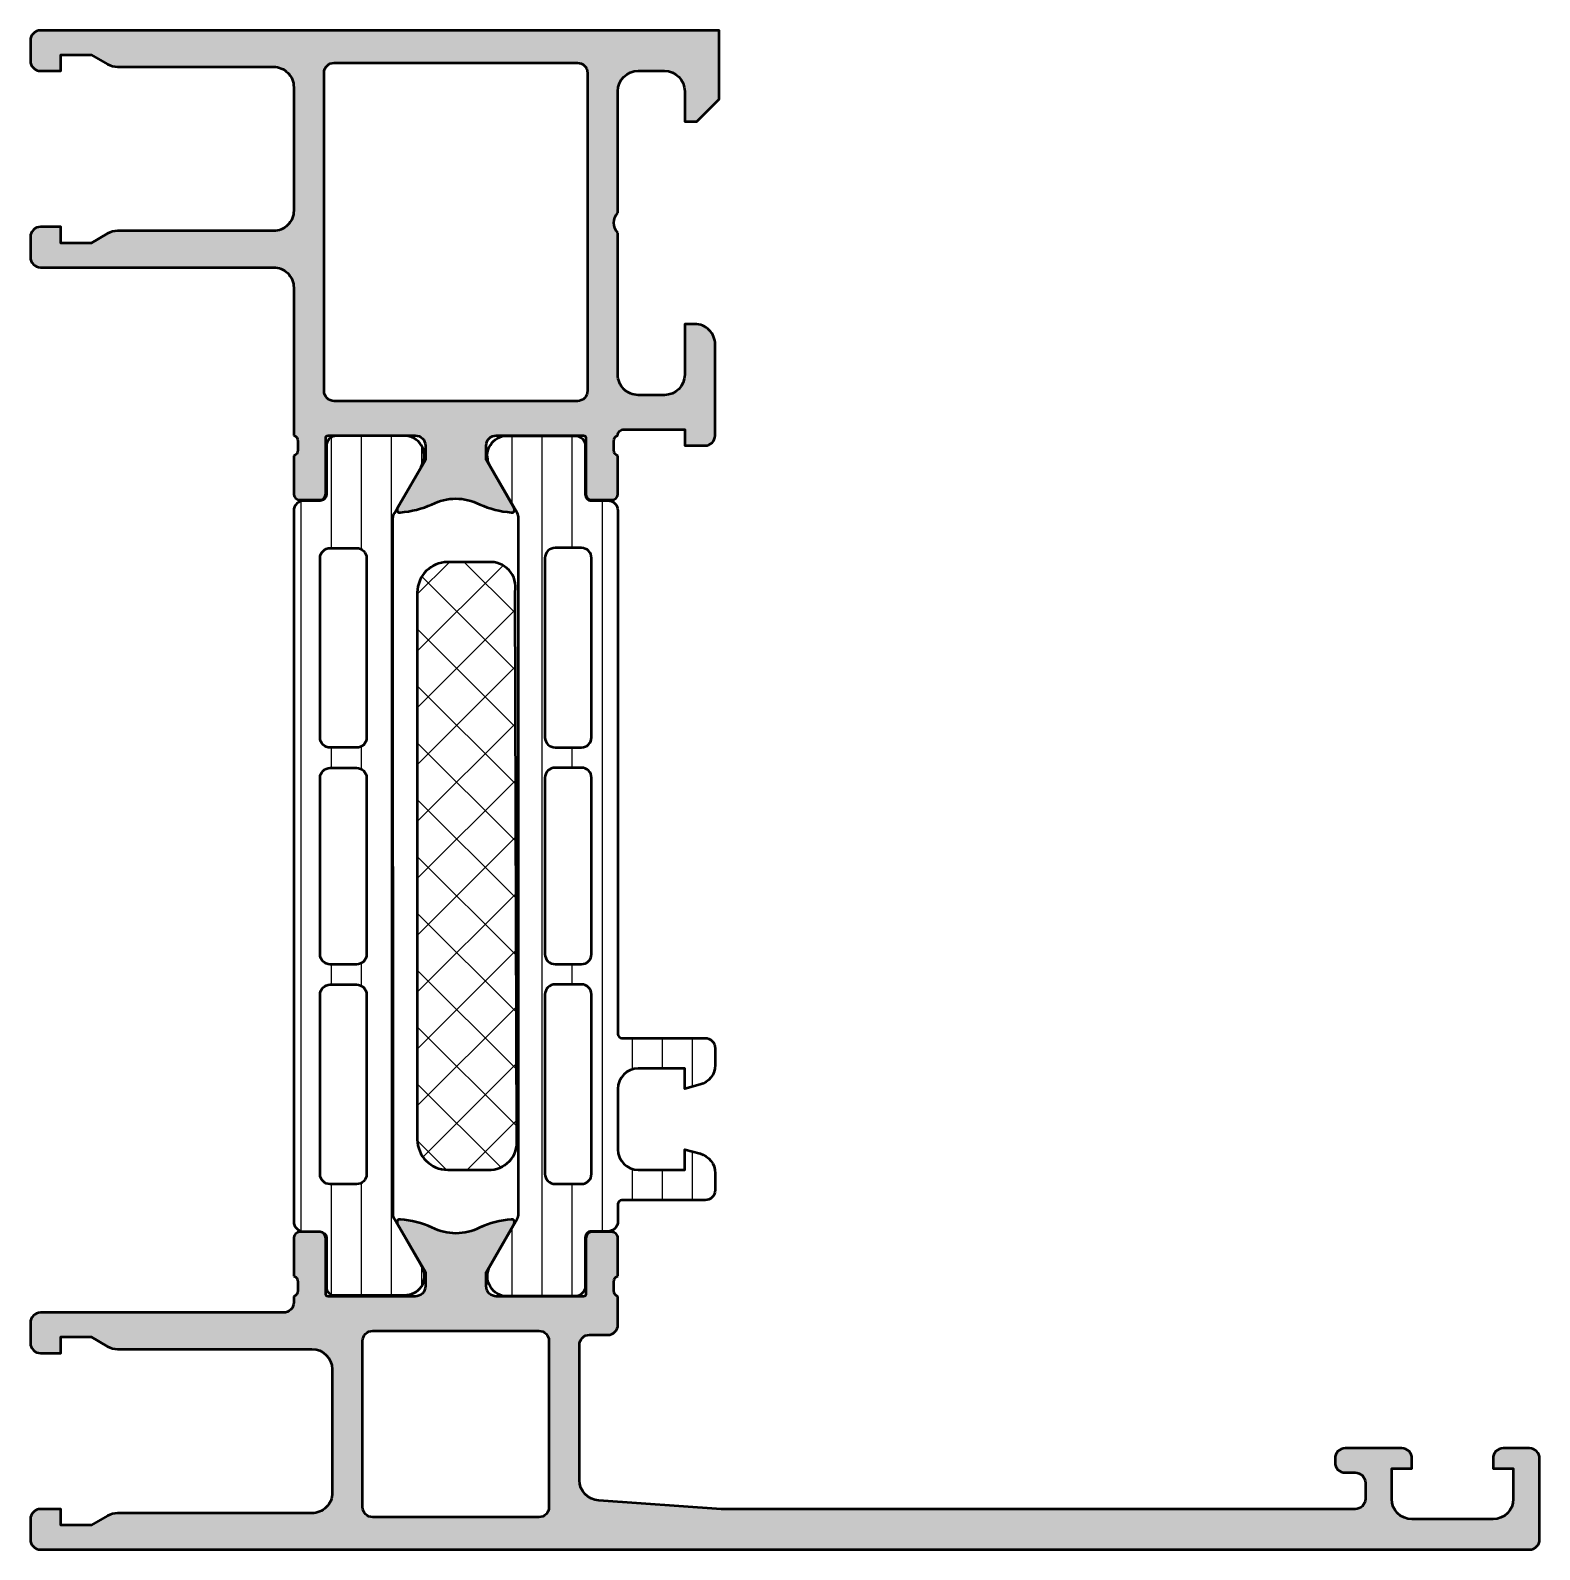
# Model space of a CAD drawing. Extents: x 0 to 74.5, y 0 to 75.
import ezdxf

# ---------------------------------------------------------------- set-up
doc = ezdxf.new("R2010")
doc.units = 0
for name, color, linetype, lineweight in [('0S-Alu contour', 7, 'Continuous', 50), ('0S-Alu hatch', 252, 'Continuous', 25), ('0S-Plastic contour', 254, 'Continuous', 50), ('0S-Plastic hatch', 253, 'Continuous', 25), ('0S-PT contour', 91, 'Continuous', 50), ('0S-PT hatch', 103, 'Continuous', 25)]:
    doc.layers.add(name, color=color, linetype=linetype, lineweight=lineweight)
pattern_1 = [(90, (0, 0), (-1.4859, 0), [])]

# ---------------------------------------------------------------- blocks, each defined once
blk = doc.blocks.new('357450__DFE058C2_AA7D_41E8_8970_B240485B75F2_')
at = {"layer": '0S-Alu hatch'}
h = blk.add_hatch(color=256, dxfattribs=at)
edge = h.paths.add_edge_path()
edge.add_line((4.307293095071712, 9.900177001855791), (13.90000387547533, 9.900177001960747))
edge.add_ellipse((13.90000387547533, 8.90018087742857), major_axis=(-0.9999961245321777, 0), ratio=1, start_angle=180, end_angle=269.9999999999999, ccw=False)
edge.add_line((14.90000000000751, 8.900180877429065), (14.90000000000303, 2.798903067302244))
edge.add_ellipse((13.89999753331347, 2.798903067302243), major_axis=(-1.000002466689561, 0), ratio=1, start_angle=89.99596705031308, end_angle=180, ccw=False)
edge.add_line((13.8999271448893, 1.798900603089941), (4.307382131075831, 1.799575805664176))
edge.add_arc((4.307280531686071, 0.7996261153896911), 0.9999496954359628, 89.99417849090717, 119.9998789736349)
edge.add_line((3.80730751319005, 1.665609010242962), (3.000020528291543, 1.199523925781363))
edge.add_line((3.000020528291543, 1.199523925781363), (1.500020528291429, 1.199523925781363))
edge.add_line((1.500020528291429, 1.199523925781363), (1.500020528291543, 1.999450683593863))
edge.add_line((1.500020528291543, 1.999450683593863), (0.5000181684574161, 1.999450683599432))
edge.add_arc((0.5000181684574159, 1.499453043427763), 0.4999976401716691, 89.99999999999999, 180)
edge.add_line((2.05282857468e-05, 1.499453043427763), (2.05282914294e-05, 0.4999999999999902))
edge.add_arc((0.5000000008430449, 0.4999794725516155), 0.4999794729730089, 179.9976476311069, 270.0023523690662)
edge.add_line((0.500020528292983, 1e-16), (74.00007592312333, -1.75967e-10))
edge.add_arc((74.00007592312333, 0.5000132699796679), 0.5000132701556348, 270, 360)
edge.add_line((74.50008919327898, 0.5000132698752929), (74.50008919367718, 4.499971103018481))
edge.add_arc((74.00006029586055, 4.499971103018481), 0.500028897816634, 0, 89.99999999266755)
edge.add_line((74.00006029592454, 5.000000000835115), (72.70008378210815, 5.000000000166405))
edge.add_arc((72.7000837821082, 4.500002359137043), 0.4999976410293617, 90.00000000000487, 180)
edge.add_line((72.20008614107881, 4.500002359137043), (72.2000861410844, 4.000000000000113))
edge.add_line((72.2000861410844, 4.000000000000113), (73.20008614108441, 4))
edge.add_line((73.20008614108441, 4), (73.20008614157538, 2.500031337597284))
edge.add_ellipse((72.20005480348719, 2.500031337597303), major_axis=(-1.000031338088192, 0), ratio=1, start_angle=90.0000000002467, end_angle=180, ccw=False)
edge.add_line((72.2000548034915, 1.499999999509111), (68.20008028304505, 1.499999999982955))
edge.add_ellipse((68.20008028304505, 2.499994141960783), major_axis=(-0.9999941419778279, 0), ratio=1, start_angle=0, end_angle=90, ccw=False)
edge.add_line((67.20008614106723, 2.499994141960783), (67.20008614108438, 3.999999999999999))
edge.add_line((67.20008614108438, 3.999999999999999), (68.2000861410844, 4.000000000000113))
edge.add_line((68.2000861410844, 4.000000000000113), (68.20008614191939, 4.499971103018538))
edge.add_arc((67.70005724410281, 4.499971103018538), 0.500028897816577, 0, 89.99999999999837)
edge.add_line((67.70005724410282, 5.000000000835115), (64.90009834796655, 5.000000000000111))
edge.add_arc((64.90009834811565, 4.500000000000111), 0.5, 90.00000001708563, 180)
edge.add_line((64.40009834811565, 4.500000000000111), (64.40009834811566, 4.300000000000112))
edge.add_arc((64.90009834811568, 4.30000000000012), 0.5000000000000142, 180, 269.9999999999951)
edge.add_line((64.90009834811563, 3.800000000000106), (65.40006324895008, 3.800000001231978))
edge.add_ellipse((65.40006324895006, 3.299964900834728), major_axis=(-0.5000351003972497, 0), ratio=1, start_angle=180, end_angle=269.9999999999984, ccw=False)
edge.add_line((65.90009834934732, 3.299964901006322), (65.90009834838997, 2.500013511701682))
edge.add_ellipse((65.40008178465638, 2.500013511701557), major_axis=(-0.5000165637335954, 0), ratio=1, start_angle=90.00000000000159, end_angle=180, ccw=False)
edge.add_line((65.4000817846564, 1.999996947967962), (34.10027084350586, 1.999996948242415))
edge.add_line((34.10027084350586, 1.999996948242415), (28.06178024077926, 2.432395942040343))
edge.add_ellipse((28.10023713273454, 3.431653006606231), major_axis=(-0.9999968068067497, 0), ratio=1, start_angle=0.004129867895585448, end_angle=87.79603187716441, ccw=False)
edge.add_line((27.10024032852553, 3.431580927044382), (27.09975967536284, 10.09996530714656))
edge.add_ellipse((27.59975680143216, 10.10000134675302), major_axis=(-0.4999971273681815, 0), ratio=1, start_angle=-89.9999999999996, end_angle=0.004129858364478878, ccw=False)
edge.add_line((27.59975680143215, 10.5999984741212), (28.5000131367857, 10.59999847412121))
edge.add_arc((28.5000131367857, 11.09999560146959), 0.4999971273483812, 270.0000000000004, 360.0008401310547)
edge.add_line((29.00001026408033, 11.10000293295213), (28.99998973585429, 12.50000000000001))
edge.add_ellipse((29.07882618239711, 12.767520591993), major_axis=(-0.2788950563272492, 0), ratio=1, start_angle=-1.164589374065315, end_angle=73.58012358054532, ccw=False)
edge.add_line((28.79998873585424, 12.77318899999121), (28.79998873585424, 13.22678299999181))
edge.add_ellipse((29.07885683149734, 13.23244365946875), major_axis=(-0.2789255417370737, 0), ratio=1, start_angle=-73.575405444642, end_angle=1.1628700728639956, ccw=False)
edge.add_line((28.99998973585417, 13.49998699999162), (28.9999897358544, 15.37999799999984))
edge.add_arc((28.69998973585433, 15.37999799999988), 0.3000000000000718, 0, 90.0000000000068)
edge.add_line((28.6999897358543, 15.67999799999995), (27.72001541681137, 15.67999799999983))
edge.add_arc((27.72001541681141, 15.37999799999994), 0.2999999999998941, 90.0000000000068, 180)
edge.add_line((27.42001541681152, 15.37999799999994), (27.42001541681151, 12.62000000000006))
edge.add_ellipse((27.30001541681146, 12.62000000000006), major_axis=(-0.1200000000000472, 0), ratio=1, start_angle=89.35390802360928, end_angle=180, ccw=False)
edge.add_line((27.29866227361798, 12.50000762939464), (22.99997685360078, 12.50000762922846))
edge.add_ellipse((22.99997685360075, 12.99999474700251), major_axis=(-0.4999871177740581, 0), ratio=1, start_angle=0, end_angle=90.00000000000279, ccw=False)
edge.add_line((22.4999897358267, 12.99999474700251), (22.49998973585417, 13.70005743580634))
edge.add_line((22.49998973585417, 13.70005743580634), (23.8882038471824, 16.10452270507811))
edge.add_arc((23.76721965183349, 16.16483672066373), 0.1351848956070433, 333.5024575310947, 466.3715668831512)
edge.add_arc((24.08858220850977, 11.65266110159406), 4.655777016969379, 94.42813966051433, 114.0469274402607)
edge.add_ellipse((21.00083680640377, 18.1944406301645), major_axis=(-2.581067542567178, 0), ratio=1, start_angle=62.816717468323304, end_angle=117.46954681989479, ccw=False)
edge.add_arc((17.91133622804213, 11.65266110159383), 4.655777016969643, 65.77490799986181, 85.57186033945447)
edge.add_arc((18.23269878471849, 16.16483672066432), 0.1351848956070069, 73.62843311575386, 206.4975424691921)
edge.add_line((18.11171458936991, 16.10452270507812), (19.49995921827616, 13.70000457763671))
edge.add_line((19.49995921827616, 13.70000457763671), (19.49995921851427, 12.99998456578431))
edge.add_ellipse((18.99998228159236, 12.99998456578438), major_axis=(-0.4999769369219074, 0), ratio=1, start_angle=90.00009934834031, end_angle=180, ccw=False)
edge.add_line((18.99998314853019, 12.50000762886323), (14.7002293565638, 12.50000017385355))
edge.add_ellipse((14.70002509005339, 12.62000000000025), major_axis=(-0.1200000000001979, 0), ratio=1, start_angle=0, end_angle=90.09753012161701, ccw=False)
edge.add_line((14.5800250900532, 12.62000000000025), (14.58002509005331, 15.37999799999993))
edge.add_arc((14.2800250900533, 15.37999799999994), 0.3000000000000078, 0, 90)
edge.add_line((14.2800250900533, 15.67999799999995), (13.29998973585429, 15.67999799999995))
edge.add_arc((13.29998973585429, 15.37999800000005), 0.2999999999998977, 90, 180)
edge.add_line((12.99998973585439, 15.37999800000005), (12.9999897358544, 13.49998699999139))
edge.add_ellipse((12.92112264021131, 13.23244365946846), major_axis=(-0.2789255417371148, 0), ratio=1, start_angle=178.8371299271176, end_angle=253.5754054446601, ccw=False)
edge.add_line((13.19999073585444, 13.22678299999142), (13.19999073585421, 12.77318899999151))
edge.add_ellipse((12.92115328931131, 12.76752059199319), major_axis=(-0.2788950563272856, 0), ratio=1, start_angle=106.4198764194852, end_angle=181.1645893740854, ccw=False)
edge.add_line((12.99998973585428, 12.50000000000021), (12.9999897358668, 12.19999667149869))
edge.add_ellipse((12.49998619791314, 12.19999667149869), major_axis=(-0.5000035379536563, 0), ratio=1, start_angle=89.99999999997601, end_angle=180, ccw=False)
edge.add_line((12.49998619791293, 11.69999313354503), (0.5000990889585051, 11.69999313355006))
edge.add_arc((0.50009908895851, 11.19999086682315), 0.5000022667269058, 90.00000000000055, 180)
edge.add_line((9.68222316042e-05, 11.19999086682315), (9.68222367419e-05, 10.19970703125089))
edge.add_arc((0.5000957213363189, 10.19978222994876), 0.4999989047544334, 180.00861715493, 269.9999999999935)
edge.add_line((0.5000957213362618, 9.69978332519433), (1.500020528291429, 9.699783325195426))
edge.add_line((1.500020528291429, 9.699783325195426), (1.500020528291429, 10.50022888183605))
edge.add_line((1.500020528291429, 10.50022888183605), (3.000020528291321, 10.50022888183605))
edge.add_line((3.000020528291321, 10.50022888183605), (3.807258672560853, 10.0341625956972))
edge.add_arc((4.307293095070927, 10.90023437880492), 1.000057376949127, 239.9996206603046, 270.000000000045)
edge = h.paths.add_edge_path()
edge.add_ellipse((16.89999712736821, 10.29999829499518), major_axis=(-0.4999971273764592, 0), ratio=1, start_angle=-89.99999999994128, end_angle=0.0003291815056059022, ccw=False)
edge.add_line((16.8999971273677, 10.79999542237164), (25.1000028726318, 10.79999542237165))
edge.add_ellipse((25.1000028726318, 10.29999829499519), major_axis=(-0.4999971273764566, 0), ratio=1, start_angle=180, end_angle=269.9999999999996, ccw=False)
edge.add_line((25.60000000000826, 10.29999829499569), (25.60000000000826, 2.100003230883956))
edge.add_ellipse((25.10000287263178, 2.100003230883956), major_axis=(-0.4999971273764708, 0), ratio=1, start_angle=90.0000000000004, end_angle=180, ccw=False)
edge.add_line((25.10000287263179, 1.600006103507486), (16.8999971273677, 1.60000610350749))
edge.add_ellipse((16.8999971273682, 2.100003230883943), major_axis=(-0.499997127376453, 0), ratio=1, start_angle=0, end_angle=89.99999999994259, ccw=False)
edge.add_line((16.39999999999175, 2.100003230883942), (16.4, 10.29999542236339))
at = {"layer": '0S-Alu contour', "color": 7}
for points in [[(18.11171458936991, 16.10452270507812), (19.49995921827616, 13.70000457763671), (19.49995921851427, 12.99998456578431)], [(22.4999897358267, 12.99999474700251), (22.49998973585417, 13.70005743580634), (23.8882038471824, 16.10452270507811)], [(12.99998973585439, 15.37999800000005), (12.9999897358544, 13.49998699999139)], [(14.2800250900533, 15.67999799999995), (13.29998973585429, 15.67999799999995)], [(14.5800250900532, 12.62000000000025), (14.58002509005331, 15.37999799999993)], [(27.42001541681152, 15.37999799999994), (27.42001541681151, 12.62000000000006)], [(28.6999897358543, 15.67999799999995), (27.72001541681137, 15.67999799999983)], [(28.99998973585417, 13.49998699999162), (28.9999897358544, 15.37999799999984)], [(13.19999073585444, 13.22678299999142), (13.19999073585421, 12.77318899999151)], [(28.79998873585424, 12.77318899999121), (28.79998873585424, 13.22678299999181)], [(12.99998973585428, 12.50000000000021), (12.9999897358668, 12.19999667149869)], [(18.99998314853019, 12.50000762886323), (14.7002293565638, 12.50000017385355)], [(27.29866227361798, 12.50000762939464), (22.99997685360078, 12.50000762922846)], [(29.00001026408033, 11.10000293295213), (28.99998973585429, 12.50000000000001)], [(12.49998619791293, 11.69999313354503), (0.5000990889585051, 11.69999313355006)], [(9.68222316042e-05, 11.19999086682315), (9.68222367419e-05, 10.19970703125089)], [(0.5000957213362618, 9.69978332519433), (1.500020528291429, 9.699783325195426), (1.500020528291429, 10.50022888183605), (3.000020528291321, 10.50022888183605), (3.807258672560853, 10.0341625956972)], [(16.8999971273677, 10.79999542237164), (25.1000028726318, 10.79999542237165)], [(27.59975680143215, 10.5999984741212), (28.5000131367857, 10.59999847412121)], [(4.307293095071712, 9.900177001855791), (13.90000387547533, 9.900177001960747)], [(16.39999999999175, 2.100003230883942), (16.4, 10.29999542236339)], [(25.60000000000826, 10.29999829499569), (25.60000000000826, 2.100003230883956)], [(27.10024032852553, 3.431580927044382), (27.09975967536284, 10.09996530714656)], [(14.90000000000751, 8.900180877429065), (14.90000000000303, 2.798903067302244)], [(67.70005724410282, 5.000000000835115), (64.90009834796655, 5.000000000000111)], [(74.00006029592454, 5.000000000835115), (72.70008378210815, 5.000000000166405)], [(64.40009834811565, 4.500000000000111), (64.40009834811566, 4.300000000000112)], [(64.90009834811563, 3.800000000000106), (65.40006324895008, 3.800000001231978)], [(67.20008614106723, 2.499994141960783), (67.20008614108438, 3.999999999999999), (68.2000861410844, 4.000000000000113), (68.20008614191939, 4.499971103018538)], [(72.20008614107881, 4.500002359137043), (72.2000861410844, 4.000000000000113), (73.20008614108441, 4), (73.20008614157538, 2.500031337597284)], [(74.50008919327898, 0.5000132698752929), (74.50008919367718, 4.499971103018481)], [(65.90009834934732, 3.299964901006322), (65.90009834838997, 2.500013511701682)], [(65.4000817846564, 1.999996947967962), (34.10027084350586, 1.999996948242415), (28.06178024077926, 2.432395942040343)], [(3.80730751319005, 1.665609010242962), (3.000020528291543, 1.199523925781363), (1.500020528291429, 1.199523925781363), (1.500020528291543, 1.999450683593863), (0.5000181684574161, 1.999450683599432)], [(13.8999271448893, 1.798900603089941), (4.307382131075831, 1.799575805664176)], [(25.10000287263179, 1.600006103507486), (16.8999971273677, 1.60000610350749)], [(2.05282857468e-05, 1.499453043427763), (2.05282914294e-05, 0.4999999999999902)], [(72.2000548034915, 1.499999999509111), (68.20008028304505, 1.499999999982955)], [(0.500020528292983, 1e-16), (74.00007592312333, -1.75967e-10)]]:
    blk.add_lwpolyline(points, dxfattribs=at)
for centre, radius, start, end in [((18.23269878471849, 16.16483672066432), 0.1351848956070069, 73.62843311575386, 206.4975424691921), ((17.91133622804213, 11.65266110159383), 4.655777016969643, 65.77490799986181, 85.57186033945447), ((24.08858220850977, 11.65266110159406), 4.655777016969379, 94.42813966051433, 114.0469274402607), ((23.76721965183349, 16.16483672066373), 0.1351848956070433, 333.5024575310947, 106.3715668831512), ((13.29998973585429, 15.37999800000005), 0.2999999999998977, 90, 180), ((14.2800250900533, 15.37999799999994), 0.3000000000000078, 0, 90), ((27.72001541681141, 15.37999799999994), 0.2999999999998941, 90.0000000000068, 180), ((28.69998973585433, 15.37999799999988), 0.3000000000000718, 0, 90.0000000000068), ((0.50009908895851, 11.19999086682315), 0.5000022667269058, 90.00000000000055, 180), ((28.5000131367857, 11.09999560146959), 0.4999971273483812, 270.0000000000004, 0.0008401310546818), ((0.5000957213363189, 10.19978222994876), 0.4999989047544334, 180.00861715493, 269.9999999999935), ((4.307293095070927, 10.90023437880492), 1.000057376949127, 239.9996206603046, 270.000000000045), ((64.90009834811565, 4.500000000000111), 0.5, 90.00000001708563, 180), ((67.70005724410281, 4.499971103018538), 0.500028897816577, 0, 89.99999999999837), ((72.7000837821082, 4.500002359137043), 0.4999976410293617, 90.00000000000487, 180), ((74.00006029586055, 4.499971103018481), 0.500028897816634, 0, 89.99999999266755), ((64.90009834811568, 4.30000000000012), 0.5000000000000142, 180, 269.9999999999951), ((0.5000181684574159, 1.499453043427763), 0.4999976401716691, 89.99999999999999, 180), ((4.307280531686071, 0.7996261153896911), 0.9999496954359628, 89.99417849090717, 119.9998789736349), ((0.5000000008430449, 0.4999794725516155), 0.4999794729730089, 179.9976476311069, 270.0023523690662), ((74.00007592312333, 0.5000132699796679), 0.5000132701556348, 270, 0)]:
    blk.add_arc(centre, radius, start, end, dxfattribs=at)
at = {"layer": '0S-Alu contour', "color": 7, "extrusion": (0, 0, -1)}
for centre, radius, start, end in [((-21.00083680640377, 18.1944406301645), 2.581067542567178, 242.5304531801052, 297.1832825316767), ((-12.92112264021131, 13.23244365946846), 0.2789255417371149, 106.4245945553399, 181.1628700728825), ((-12.92115328931131, 12.76752059199319), 0.2788950563272856, 178.8354106259146, 253.5801235805148), ((-18.99998228159236, 12.99998456578438), 0.4999769369219074, 180, 269.9999006516597), ((-22.99997685360075, 12.99999474700251), 0.4999871177740581, 269.9999999999972, 0), ((-29.07882618239711, 12.767520591993), 0.2788950563272492, 286.4198764194547, 1.164589374065313), ((-29.07885683149734, 13.23244365946875), 0.2789255417370737, 358.837129927136, 73.575405444642), ((-12.49998619791314, 12.19999667149869), 0.5000035379536563, 180, 270.000000000024), ((-14.70002509005339, 12.62000000000025), 0.1200000000001979, 269.902469878383, 0), ((-27.30001541681146, 12.62000000000006), 0.1200000000000472, 180, 270.6460919763907), ((-16.89999712736821, 10.29999829499518), 0.4999971273764592, 359.9996708184944, 89.99999999994138), ((-25.1000028726318, 10.29999829499519), 0.4999971273764566, 90.0000000000004, 180), ((-27.59975680143216, 10.10000134675302), 0.4999971273681815, 359.9958701416355, 89.99999999999959), ((-13.90000387547533, 8.90018087742857), 0.9999961245321777, 90.0000000000001, 180), ((-65.40006324895006, 3.299964900834728), 0.5000351003972497, 90.0000000000016, 180), ((-28.10023713273454, 3.431653006606231), 0.9999968068067497, 272.2039681228357, 359.9958701321044), ((-13.89999753331347, 2.798903067302243), 1.000002466689561, 180, 270.0040329496869), ((-65.40008178465638, 2.500013511701557), 0.5000165637335954, 180, 269.9999999999984), ((-68.20008028304505, 2.499994141960783), 0.9999941419778279, 270, 0), ((-72.20005480348719, 2.500031337597303), 1.000031338088192, 180, 269.9999999997533), ((-16.8999971273682, 2.100003230883943), 0.499997127376453, 270.0000000000574, 0), ((-25.10000287263178, 2.100003230883956), 0.4999971273764708, 180, 269.9999999999996)]:
    blk.add_arc(centre, radius, start, end, dxfattribs=at)
blk = doc.blocks.new('366280__7F2A7374_F065_4403_9044_EB7EEA1D9786_')
at = {"layer": '0S-PT hatch'}
h = blk.add_hatch(dxfattribs=at)
h.set_pattern_fill('ANSI37', color=256, scale=0.625, angle=90, style=0)
h.set_pattern_definition([(135, (0, 0), (-1.403165018917055, -1.403165018917055), []), (225, (0, 0), (1.403165018917055, -1.403165018917055), [])])
edge = h.paths.add_edge_path()
edge.add_line((19.09925494257628, 47.25107660496468), (19.09925494257628, 20.25107660496468))
edge.add_arc((20.59925494257628, 20.25107660496468), 1.500000000000003, 180, 269.9999999999998)
edge.add_line((20.59925494257628, 18.75107660496468), (22.59925494257628, 18.75107660496468))
edge.add_arc((22.65968368607172, 20.10518871286084), 1.355459786858839, 267.4448080771449, 366.1787029909996)
edge.add_line((24.00726965985184, 20.25107660496468), (23.93560822290181, 47.28690762127071))
edge.add_arc((22.70452757562253, 47.50522722341165), 1.250289170066083, 349.9437290329031, 454.8299444538603)
edge.add_line((22.59925494257629, 48.75107660496468), (20.59925494257628, 48.75107660496468))
edge.add_arc((20.59925494257628, 47.25107660496468), 1.5, 90, 180)
at = {"layer": '0S-PT contour', "color": 7}
for points in [[(22.59925494257629, 48.75107660496468), (20.59925494257628, 48.75107660496468)], [(19.09925494257628, 47.25107660496468), (19.09925494257628, 20.25107660496468)], [(24.00726965985184, 20.25107660496468), (23.93560822290181, 47.28690762127071)], [(20.59925494257628, 18.75107660496468), (22.59925494257628, 18.75107660496468)]]:
    blk.add_lwpolyline(points, dxfattribs=at)
for centre, radius, start, end in [((20.59925494257628, 47.25107660496468), 1.5, 90, 180), ((22.70452757562253, 47.50522722341165), 1.250289170066083, 349.9437290329031, 94.8299444538603), ((20.59925494257628, 20.25107660496468), 1.500000000000003, 180, 269.9999999999998), ((22.65968368607172, 20.10518871286084), 1.355459786858839, 267.4448080771449, 6.178702990999629)]:
    blk.add_arc(centre, radius, start, end, dxfattribs=at)
blk = doc.blocks.new('284027__D07FE8DC_D042_4E4B_9884_5E5BBD07D976___B0191ED2_FE93_4F3D_8340_5C413338890B_')
at = {"layer": '0S-Plastic hatch'}
h = blk.add_hatch(dxfattribs=at)
h.set_pattern_fill('ANSI31', color=256, scale=0.4680000000000001, angle=45, style=0)
h.set_pattern_definition(pattern_1)
edge = h.paths.add_edge_path()
edge.add_line((28.99872309529607, 51.29248577563981), (28.99874601661614, 25.45113395396902))
edge.add_arc((29.20288488223817, 25.4552527528085), 0.2041804127758791, 181.1558689438531, 269.5149389341509)
edge.add_line((29.20115632934243, 25.25107965696526), (33.30115632933119, 25.25107965696526))
edge.add_ellipse((33.30115632933118, 24.75107965696531), major_axis=(-0.4999999999999467, 0), ratio=1, start_angle=180, end_angle=269.9999999999992, ccw=False)
edge.add_line((33.80115632933114, 24.7510796569653), (33.80115632933113, 23.92033043357765))
edge.add_ellipse((32.80115632933107, 23.92033043357768), major_axis=(-1.000000000000063, 0), ratio=1, start_angle=104.9999999990653, end_angle=180, ccw=False)
edge.add_line((33.05997537441785, 22.95440460728432), (32.30115632933119, 22.75107965696525))
edge.add_line((32.30115632933119, 22.75107965696525), (32.30115632933119, 23.75107965696525))
edge.add_line((32.30115632933119, 23.75107965696525), (30.00115632934421, 23.75107965696525))
edge.add_arc((30.00286536318385, 22.74695368428766), 1.004127427074073, 90.09751797500292, 179.7701403214747)
edge.add_line((28.99874601661614, 22.75098204013549), (28.99874601661615, 19.75110368599032))
edge.add_arc((30.00286557506405, 19.75520614116689), 1.004127938958017, 180.2340877213593, 269.9024699848485)
edge.add_line((30.00115632934579, 18.75107965696524), (32.30115632933118, 18.75107965696524))
edge.add_line((32.30115632933118, 18.75107965696524), (32.3011563293313, 19.75107965696519))
edge.add_line((32.3011563293313, 19.75107965696519), (33.05997537445365, 19.54775470660646))
edge.add_ellipse((32.80115632933127, 18.58182888032327), major_axis=(-0.9999999999994615, 0), ratio=1, start_angle=180, end_angle=254.9999999988138, ccw=False)
edge.add_line((33.80115632933073, 18.58182888032382), (33.80115632933119, 17.75107965696524))
edge.add_ellipse((33.30115632933118, 17.75107965696525), major_axis=(-0.5000000000000071, 0), ratio=1, start_angle=90, end_angle=180, ccw=False)
edge.add_line((33.30115632933118, 17.25107965696524), (29.20115632934282, 17.25107965696525))
edge.add_arc((29.20115632934282, 17.05107965696526), 0.1999999999999886, 90, 180)
edge.add_line((29.00115632934283, 17.05107965696526), (28.99983578435289, 16.21000741183732))
edge.add_ellipse((28.49983846368711, 16.20998662263467), major_axis=(-0.4999973210979703, 0), ratio=1, start_angle=90.00202407690779, end_angle=180.0023822800019, ccw=False)
edge.add_line((28.49985612699565, 15.70998930184869), (27.68952283044888, 15.70996067536621))
edge.add_arc((27.68953342849083, 15.40996067555341), 0.2999999999999968, 90.0020240769172, 180.0020752885906)
edge.add_line((27.38953342868762, 15.40994980936831), (27.38995230890042, 13.00995143997712))
edge.add_ellipse((26.88995633188542, 13.00993069011069), major_axis=(-0.4999959774455611, 0), ratio=1, start_angle=90.00208723675058, end_angle=180.0023777786117, ccw=False)
edge.add_line((26.88997454631566, 12.5099347129969), (23.41343030669931, 12.50980806544037))
edge.add_ellipse((23.55570510361354, 13.4996312941168), major_axis=(-0.9999960709244813, 0), ratio=1, start_angle=-32.72494080195378, end_angle=81.8204672459861, ccw=False)
edge.add_line((22.71443287295475, 14.04023574821128), (24.03281987074182, 16.3239403494664))
edge.add_arc((23.59979809910115, 16.57392463954315), 0.5000000000000037, 330.0020786985425, 360.0018117430833)
edge.add_line((24.09979809885118, 16.57394044998636), (24.09871178645797, 50.92820816004844))
edge.add_arc((23.59871178670789, 50.92819234960518), 0.5000000000000508, 0.0018117430833341, 30.00207189723085)
edge.add_line((24.03171544795993, 51.17820800779957), (22.71316301850351, 53.46181709704897))
edge.add_ellipse((23.55439608472378, 54.00248249279947), major_axis=(-0.9999960709244831, 0), ratio=1, start_angle=-81.81631665021399, end_angle=32.729091397725085, ccw=False)
edge.add_line((23.41204958384199, 54.99229541227017), (26.88859361508749, 54.99242205983305))
edge.add_ellipse((26.88861182951774, 54.49242608271923), major_axis=(-0.4999959774455875, 0), ratio=1, start_angle=179.9941505605964, end_angle=270.00208723675064, ccw=False)
edge.add_line((27.38860780435765, 54.49237503714166), (27.38836278750984, 52.09248465433385))
edge.add_arc((27.68836278594636, 52.09245402618784), 0.2999999999999983, 179.9941504549235, 270.0020240769159)
edge.add_line((27.68837338398831, 51.79245402637504), (28.49870811088962, 51.79248265292302))
edge.add_ellipse((28.49872577419829, 51.29248533213704), major_axis=(-0.4999973210979737, 0), ratio=1, start_angle=180.0000508192582, end_angle=270.00202407692325, ccw=False)
edge = h.paths.add_edge_path()
edge.add_line((25.39926371531887, 48.95107094744306), (25.39926371531887, 40.10106977224461))
edge.add_arc((25.89926007597538, 40.10106977224462), 0.4999963606565068, 180, 269.9999999878953)
edge.add_line((25.89926007586975, 39.60107341158812), (27.19927439432717, 39.60107341132671))
edge.add_arc((27.19927439432716, 40.10107341348401), 0.5000000021573073, 270.0000000000004, 360)
edge.add_line((27.69927439648447, 40.10107341348401), (27.69927439648446, 48.95106730627271))
edge.add_arc((27.19927439439683, 48.95106730627271), 0.5000000020876243, 0, 90.00189910261788)
edge.add_line((27.19925782160001, 49.45106730808568), (25.89926007597548, 49.45106730809893))
edge.add_arc((25.89926007597548, 48.95107094744231), 0.4999963606566169, 90, 180)
edge = h.paths.add_edge_path()
edge.add_line((25.39926371532173, 38.1010734122998), (25.39926371532173, 29.40106730878414))
edge.add_arc((25.89926371532172, 29.40106730878414), 0.4999999999999929, 180, 270)
edge.add_line((25.89926371532172, 28.90106730878414), (27.19927439647408, 28.90106730878415))
edge.add_arc((27.19927439647408, 29.40106730878414), 0.4999999999999965, 270.0000000000004, 360)
edge.add_line((27.69927439647407, 29.40106730878414), (27.69927439647409, 38.10107341229982))
edge.add_arc((27.19927439647408, 38.10107341229983), 0.5000000000000036, 0, 90.00000000119365)
edge.add_line((27.19927439646367, 38.60107341229983), (25.89926371532174, 38.60107341229982))
edge.add_arc((25.89926371532174, 38.10107341229981), 0.5000000000000142, 90, 180)
edge = h.paths.add_edge_path()
edge.add_line((25.39926371532173, 27.40106730878414), (25.39926371532173, 18.55108867108887))
edge.add_arc((25.89927897411079, 18.55108867108887), 0.5000152587890554, 180, 270)
edge.add_line((25.89927897411079, 18.05107341229982), (27.19928965526314, 18.05107341229981))
edge.add_arc((27.19928965526314, 18.55105815351074), 0.4999847412109304, 270, 360)
edge.add_line((27.69927439647407, 18.55105815351074), (27.69927439647407, 27.40106730697118))
edge.add_arc((27.19927439438646, 27.40106730697118), 0.5000000020876172, 0, 90.0000000000004)
edge.add_line((27.19927439438646, 27.9010673090588), (25.89926007585942, 27.90106730879738))
edge.add_arc((25.89926007596506, 27.40107094814081), 0.4999963606565708, 90.00000001210513, 180.0004170428646)
at = {"layer": '0S-Alu contour', "color": 7}
for points in [[(25.39926371531887, 48.95107094744306), (25.39926371531887, 40.10106977224461)], [(27.19925782160001, 49.45106730808568), (25.89926007597548, 49.45106730809893)], [(27.69927439648447, 40.10107341348401), (27.69927439648446, 48.95106730627271)], [(25.89926007586975, 39.60107341158812), (27.19927439432717, 39.60107341132671)], [(27.19927439646367, 38.60107341229983), (25.89926371532174, 38.60107341229982)], [(25.39926371532173, 38.1010734122998), (25.39926371532173, 29.40106730878414)], [(27.69927439647407, 29.40106730878414), (27.69927439647409, 38.10107341229982)], [(25.89926371532172, 28.90106730878414), (27.19927439647408, 28.90106730878415)], [(27.19927439438646, 27.9010673090588), (25.89926007585942, 27.90106730879738)], [(25.39926371532173, 27.40106730878414), (25.39926371532173, 18.55108867108887)], [(27.69927439647407, 18.55105815351074), (27.69927439647407, 27.40106730697118)], [(25.89927897411079, 18.05107341229982), (27.19928965526314, 18.05107341229981)]]:
    blk.add_lwpolyline(points, dxfattribs=at)
for centre, radius, start, end in [((25.89926007597548, 48.95107094744231), 0.4999963606566169, 90, 180), ((27.19927439439683, 48.95106730627271), 0.5000000020876243, 0, 90.00189910261788), ((25.89926007597538, 40.10106977224462), 0.4999963606565068, 180, 269.9999999878953), ((27.19927439432716, 40.10107341348401), 0.5000000021573073, 270.0000000000004, 0), ((25.89926371532174, 38.10107341229981), 0.5000000000000142, 90, 180), ((27.19927439647408, 38.10107341229983), 0.5000000000000036, 0, 90.00000000119365), ((25.89926371532172, 29.40106730878414), 0.4999999999999929, 180, 270), ((27.19927439647408, 29.40106730878414), 0.4999999999999965, 270.0000000000004, 0), ((25.89926007596506, 27.40107094814081), 0.4999963606565708, 90.00000001210513, 180.0004170428646), ((27.19927439438646, 27.40106730697118), 0.5000000020876172, 0, 90.0000000000004), ((25.89927897411079, 18.55108867108887), 0.5000152587890554, 180, 270), ((27.19928965526314, 18.55105815351074), 0.4999847412109304, 270, 0)]:
    blk.add_arc(centre, radius, start, end, dxfattribs=at)
at = {"layer": '0S-Plastic contour', "color": 7}
for points in [[(23.41204958384199, 54.99229541227017), (26.88859361508749, 54.99242205983305)], [(27.38860780435765, 54.49237503714166), (27.38836278750984, 52.09248465433385)], [(24.03171544795993, 51.17820800779957), (22.71316301850351, 53.46181709704897)], [(27.68837338398831, 51.79245402637504), (28.49870811088962, 51.79248265292302)], [(28.99872309529607, 51.29248577563981), (28.99874601661614, 25.45113395396902)], [(24.09979809885118, 16.57394044998636), (24.09871178645797, 50.92820816004844)], [(29.20115632934243, 25.25107965696526), (33.30115632933119, 25.25107965696526)], [(33.80115632933114, 24.7510796569653), (33.80115632933113, 23.92033043357765)], [(33.05997537441785, 22.95440460728432), (32.30115632933119, 22.75107965696525), (32.30115632933119, 23.75107965696525), (30.00115632934421, 23.75107965696525)], [(28.99874601661614, 22.75098204013549), (28.99874601661615, 19.75110368599032)], [(30.00115632934579, 18.75107965696524), (32.30115632933118, 18.75107965696524), (32.3011563293313, 19.75107965696519), (33.05997537445365, 19.54775470660646)], [(33.80115632933073, 18.58182888032382), (33.80115632933119, 17.75107965696524)], [(33.30115632933118, 17.25107965696524), (29.20115632934282, 17.25107965696525)], [(29.00115632934283, 17.05107965696526), (28.99983578435289, 16.21000741183732)], [(22.71443287295475, 14.04023574821128), (24.03281987074182, 16.3239403494664)], [(27.38953342868762, 15.40994980936831), (27.38995230890042, 13.00995143997712)], [(28.49985612699565, 15.70998930184869), (27.68952283044888, 15.70996067536621)], [(26.88997454631566, 12.5099347129969), (23.41343030669931, 12.50980806544037)]]:
    blk.add_lwpolyline(points, dxfattribs=at)
at = {"layer": '0S-Plastic contour', "color": 7, "extrusion": (0, 0, -1)}
for centre, radius, start, end in [((-23.55439608472378, 54.00248249279947), 0.9999960709244831, 327.270908602275, 81.81631665021406), ((-26.88861182951774, 54.49242608271923), 0.4999959774455876, 89.99791276324936, 180.0058494394036), ((-28.49872577419829, 51.29248533213704), 0.4999973210979737, 89.99797592307672, 179.9999491807418), ((-33.30115632933118, 24.75107965696531), 0.4999999999999467, 90.00000000000081, 180), ((-32.80115632933107, 23.92033043357768), 1.000000000000063, 180, 255.0000000009347), ((-32.80115632933127, 18.58182888032327), 0.9999999999994615, 105.0000000011862, 180), ((-33.30115632933118, 17.75107965696525), 0.5000000000000071, 180, 270), ((-28.49983846368711, 16.20998662263467), 0.4999973210979704, 179.9976177199981, 269.9979759230922), ((-23.55570510361354, 13.4996312941168), 0.9999960709244813, 278.1795327540139, 32.72494080195374), ((-26.88995633188542, 13.00993069011069), 0.4999959774455611, 179.9976222213883, 269.9979127632494)]:
    blk.add_arc(centre, radius, start, end, dxfattribs=at)
at = {"layer": '0S-Plastic contour', "color": 7}
for centre, radius, start, end in [((27.68836278594636, 52.09245402618784), 0.2999999999999983, 179.9941504549235, 270.0020240769159), ((23.59871178670789, 50.92819234960518), 0.5000000000000508, 0.0018117430833341, 30.00207189723085), ((29.20288488223817, 25.4552527528085), 0.2041804127758791, 181.1558689438531, 269.5149389341509), ((30.00286536318385, 22.74695368428766), 1.004127427074073, 90.09751797500292, 179.7701403214747), ((30.00286557506405, 19.75520614116689), 1.004127938958017, 180.2340877213593, 269.9024699848485), ((29.20115632934282, 17.05107965696526), 0.1999999999999886, 90, 180), ((23.59979809910115, 16.57392463954315), 0.5000000000000037, 330.0020786985425, 0.0018117430833341), ((27.68953342849083, 15.40996067555341), 0.2999999999999968, 90.0020240769172, 180.0020752885906)]:
    blk.add_arc(centre, radius, start, end, dxfattribs=at)
blk = doc.blocks.new('284027__C2F0927F_A7A5_4C9A_8851_B0C5342E65B9___36229FDB_AEF9_4089_A51E_3A500E347FA0_')
at = {"layer": '0S-Plastic hatch'}
h = blk.add_hatch(dxfattribs=at)
h.set_pattern_fill('ANSI31', color=256, scale=0.4680000000000001, angle=45, style=0)
h.set_pattern_definition(pattern_1)
edge = h.paths.add_edge_path()
edge.add_line((12.99887704637883, 51.28240903954043), (12.99998973586763, 16.19991033003804))
edge.add_arc((13.49998705671414, 16.19992618813743), 0.4999973210979826, 180.0018172140356, 270.0020240769151)
edge.add_line((13.50000472002274, 15.69992886735144), (14.31033944692049, 15.69995749389943))
edge.add_ellipse((14.31035004496605, 15.39995749408663), major_axis=(-0.299999999999997, 0), ratio=1, start_angle=180.0020752978986, end_angle=270.0020240776062, ccw=False)
edge.add_line((14.61035004476925, 15.39996836032105), (14.61010502418843, 12.99996996693116))
edge.add_arc((15.01048518268925, 12.95871944316256), 0.402499536685852, 174.1176627751028, 284.331886506502)
edge.add_line((15.11011921582583, 12.56874644861901), (18.5866632470704, 12.57457637555032))
edge.add_arc((18.5326397919869, 13.49624885227339), 0.9232544005029106, 273.3545304977381, 395.3635920223458)
edge.add_line((19.28554981240892, 14.03059442322547), (17.96699738295248, 16.31420351247489))
edge.add_ellipse((18.40000104420453, 16.56421917066928), major_axis=(-0.5000000000000507, 0), ratio=1, start_angle=0.0018117430832944592, end_angle=30.002071897229882, ccw=False)
edge.add_line((17.90000104445445, 16.56420336022608), (17.89891473206124, 50.91847107028822))
edge.add_ellipse((18.3989147318113, 50.91848688073132), major_axis=(-0.500000000000026, 0), ratio=1, start_angle=-29.997921301457893, end_angle=0.0018117430832944592, ccw=False)
edge.add_line((17.9658929601706, 51.16847117080808), (19.28427995795768, 53.45217577206322))
edge.add_arc((18.44300772729887, 53.99278022615767), 0.9999960709244843, 327.2750591980487, 441.8204672459867)
edge.add_line((18.58528252421309, 54.9826034548341), (15.10873828459676, 54.98247680727757))
edge.add_arc((15.10875649902701, 54.48248083016377), 0.4999959774455663, 90.00208723675084, 180.0100001036723)
edge.add_line((14.60876052919697, 54.48239356349905), (14.6091793978523, 52.08250320478243))
edge.add_ellipse((14.30917940242159, 52.08245084472106), major_axis=(-0.2999999999999963, 0), ratio=1, start_angle=90.00202407656371, end_angle=180.010000035117, ccw=False)
edge.add_line((14.3091900004617, 51.78245084490826), (13.4988567039167, 51.78242221842578))
edge.add_arc((13.49887436722531, 51.28242489763981), 0.4999973210979595, 90.00202407691614, 180.0018172140356)
edge = h.paths.add_edge_path()
edge.add_line((16.59944911559068, 48.94132284918635), (16.59944911560393, 40.09134057213366))
edge.add_ellipse((16.09945275494736, 40.09134057213366), major_axis=(-0.4999963606565672, 0), ratio=1, start_angle=90.00000001210509, end_angle=180, ccw=False)
edge.add_line((16.099452755053, 39.59134421147709), (14.79943843652596, 39.59134421121568))
edge.add_ellipse((14.79943843652596, 40.09134421330329), major_axis=(-0.5000000020876172, 0), ratio=1, start_angle=0, end_angle=90, ccw=False)
edge.add_line((14.29943843443834, 40.09134421330329), (14.29943843443834, 48.94135336676373))
edge.add_ellipse((14.79942317564927, 48.94135336676372), major_axis=(-0.4999847412109304, 0), ratio=1, start_angle=270, end_angle=360, ccw=False)
edge.add_line((14.79942317564927, 49.44133810797465), (16.09943385680162, 49.44133810797466))
edge.add_ellipse((16.09943385680163, 48.9413228491856), major_axis=(-0.5000152587890554, 0), ratio=1, start_angle=180, end_angle=270.0000000000008, ccw=False)
edge = h.paths.add_edge_path()
edge.add_line((16.59944911559068, 38.09134421148515), (16.59944911559068, 29.39133810797467))
edge.add_ellipse((16.09944911559067, 29.39133810797467), major_axis=(-0.5000000000000142, 0), ratio=1, start_angle=90, end_angle=180, ccw=False)
edge.add_line((16.09944911559067, 28.89133810797466), (14.79943843443833, 28.89133810797466))
edge.add_ellipse((14.79943843443833, 29.39133810797466), major_axis=(-0.5, 0), ratio=1, start_angle=0, end_angle=90, ccw=False)
edge.add_line((14.29943843443833, 29.39133810797466), (14.29943843443834, 38.09134421149034))
edge.add_ellipse((14.79943843443834, 38.09134421149034), major_axis=(-0.5, 0), ratio=1, start_angle=270, end_angle=360, ccw=False)
edge.add_line((14.79943843443834, 38.59134421149034), (16.09944911559069, 38.59134421149033))
edge.add_ellipse((16.09944911559069, 38.09134421149034), major_axis=(-0.4999999999999929, 0), ratio=1, start_angle=180, end_angle=270, ccw=False)
edge = h.paths.add_edge_path()
edge.add_line((16.59944911559354, 27.3913417480306), (16.59944911559354, 18.54134057283217))
edge.add_ellipse((16.09945275493692, 18.54134057283217), major_axis=(-0.4999963606566205, 0), ratio=1, start_angle=90.00000001210469, end_angle=180, ccw=False)
edge.add_line((16.09945275504255, 18.04134421217555), (14.79943843651557, 18.04134421191414))
edge.add_ellipse((14.79943843651557, 18.54134421400176), major_axis=(-0.5000000020876209, 0), ratio=1, start_angle=0, end_angle=89.9999999999996, ccw=False)
edge.add_line((14.29943843442795, 18.54134421400176), (14.29943843442795, 27.39133810679045))
edge.add_ellipse((14.79943843658526, 27.39133810679045), major_axis=(-0.5000000021573073, 0), ratio=1, start_angle=269.9981009105044, end_angle=360, ccw=False)
edge.add_line((14.79945500926757, 27.89133810867311), (16.09945275493702, 27.89133810868636))
edge.add_ellipse((16.09945275493703, 27.39134174802985), major_axis=(-0.4999963606565104, 0), ratio=1, start_angle=180, end_angle=270.0000000000008, ccw=False)
at = {"layer": '0S-Alu contour', "color": 7}
for points in [[(14.29943843443834, 40.09134421330329), (14.29943843443834, 48.94135336676373)], [(14.79942317564927, 49.44133810797465), (16.09943385680162, 49.44133810797466)], [(16.59944911559068, 48.94132284918635), (16.59944911560393, 40.09134057213366)], [(16.099452755053, 39.59134421147709), (14.79943843652596, 39.59134421121568)], [(14.79943843443834, 38.59134421149034), (16.09944911559069, 38.59134421149033)], [(14.29943843443833, 29.39133810797466), (14.29943843443834, 38.09134421149034)], [(16.59944911559068, 38.09134421148515), (16.59944911559068, 29.39133810797467)], [(16.09944911559067, 28.89133810797466), (14.79943843443833, 28.89133810797466)], [(14.79945500926757, 27.89133810867311), (16.09945275493702, 27.89133810868636)], [(14.29943843442795, 18.54134421400176), (14.29943843442795, 27.39133810679045)], [(16.59944911559354, 27.3913417480306), (16.59944911559354, 18.54134057283217)], [(16.09945275504255, 18.04134421217555), (14.79943843651557, 18.04134421191414)]]:
    blk.add_lwpolyline(points, dxfattribs=at)
at = {"layer": '0S-Alu contour', "color": 7, "extrusion": (0, 0, -1)}
for centre, radius, start, end in [((-14.79942317564927, 48.94135336676372), 0.4999847412109304, 0, 90), ((-16.09943385680163, 48.9413228491856), 0.5000152587890554, 89.9999999999992, 180), ((-14.79943843652596, 40.09134421330329), 0.5000000020876172, 270, 0), ((-16.09945275494736, 40.09134057213366), 0.4999963606565672, 180, 269.9999999878949), ((-14.79943843443834, 38.09134421149034), 0.5, 0, 90), ((-16.09944911559069, 38.09134421149034), 0.4999999999999929, 90, 180), ((-14.79943843443833, 29.39133810797466), 0.5, 270, 0), ((-16.09944911559067, 29.39133810797467), 0.5000000000000142, 180, 270), ((-14.79943843658526, 27.39133810679045), 0.5000000021573073, 0, 90.00189908949562), ((-16.09945275493703, 27.39134174802985), 0.4999963606565104, 89.9999999999992, 180), ((-14.79943843651557, 18.54134421400176), 0.5000000020876209, 270.0000000000004, 0), ((-16.09945275493692, 18.54134057283217), 0.4999963606566205, 180, 269.9999999878953)]:
    blk.add_arc(centre, radius, start, end, dxfattribs=at)
at = {"layer": '0S-Plastic contour', "color": 7}
for points in [[(18.58528252421309, 54.9826034548341), (15.10873828459676, 54.98247680727757)], [(14.60876052919697, 54.48239356349905), (14.6091793978523, 52.08250320478243)], [(17.9658929601706, 51.16847117080808), (19.28427995795768, 53.45217577206322)], [(14.3091900004617, 51.78245084490826), (13.4988567039167, 51.78242221842578)], [(12.99887704637883, 51.28240903954043), (12.99998973586763, 16.19991033003804)], [(17.90000104445445, 16.56420336022608), (17.89891473206124, 50.91847107028822)], [(19.28554981240892, 14.03059442322547), (17.96699738295248, 16.31420351247489)], [(13.50000472002274, 15.69992886735144), (14.31033944692049, 15.69995749389943)], [(14.61035004476925, 15.39996836032105), (14.61010502418843, 12.99996996693116)], [(15.11011921582583, 12.56874644861901), (18.5866632470704, 12.57457637555032)]]:
    blk.add_lwpolyline(points, dxfattribs=at)
for centre, radius, start, end in [((15.10875649902701, 54.48248083016377), 0.4999959774455663, 90.00208723675084, 180.0100001036723), ((18.44300772729887, 53.99278022615767), 0.9999960709244843, 327.2750591980487, 81.82046724598675), ((13.49887436722531, 51.28242489763981), 0.4999973210979595, 90.00202407691614, 180.0018172140356), ((13.49998705671414, 16.19992618813743), 0.4999973210979826, 180.0018172140356, 270.0020240769151), ((18.5326397919869, 13.49624885227339), 0.9232544005029106, 273.3545304977381, 35.36359202234583), ((15.01048518268925, 12.95871944316256), 0.402499536685852, 174.1176627751028, 284.331886506502)]:
    blk.add_arc(centre, radius, start, end, dxfattribs=at)
at = {"layer": '0S-Plastic contour', "color": 7, "extrusion": (0, 0, -1)}
for centre, radius, start, end in [((-14.30917940242159, 52.08245084472106), 0.2999999999999963, 179.989999964883, 269.9979759234363), ((-18.3989147318113, 50.91848688073132), 0.500000000000026, 359.9981882569167, 29.99792130145795), ((-18.40000104420453, 16.56421917066928), 0.5000000000000507, 329.9979281027701, 359.9981882569167), ((-14.31035004496605, 15.39995749408663), 0.299999999999997, 89.99797592239378, 179.9979247021014)]:
    blk.add_arc(centre, radius, start, end, dxfattribs=at)
blk = doc.blocks.new('345550__FC4F313F_F9BA_4B82_B12A_1DCBAC5955E4_')
at = {"layer": '0S-Alu hatch'}
h = blk.add_hatch(color=256, dxfattribs=at)
edge = h.paths.add_edge_path()
edge.add_arc((0.4999991249216863, 73.50054844132794), 0.499999124922452, 180, 270)
edge.add_line((0.4999991249216861, 73.00054931640548), (1.5, 73.00054931640625))
edge.add_line((1.5, 73.00054931640625), (1.5, 73.80047607421875))
edge.add_line((1.5, 73.80047607421875), (2.999999999999999, 73.80047607421875))
edge.add_line((2.999999999999999, 73.80047607421875), (3.807275074343867, 73.33439905843606))
edge.add_arc((4.307277082792579, 74.20043438066551), 1.000009593854885, 240.0001844823265, 270.0050230698849)
edge.add_line((4.307364752741602, 73.2004247906536), (11.99954769374995, 73.20109915747874))
edge.add_ellipse((11.99963536272053, 72.20110073497806), major_axis=(-0.9999984263436115, 0), ratio=1, start_angle=180, end_angle=270.00502306991956, ccw=False)
edge.add_line((12.99963378906414, 72.20110073497804), (12.99963378906277, 66.09982225959821))
edge.add_ellipse((11.99963452751089, 66.0998222595985), major_axis=(-0.9999992615518795, 0), ratio=1, start_angle=89.99999999999989, end_angle=180, ccw=False)
edge.add_line((11.99963452751089, 65.0998229980466), (4.30726154167539, 65.09982299805118))
edge.add_arc((4.307261541675334, 64.09981293197471), 1.00001006607647, 89.99999999999677, 120.00032857401)
edge.add_line((3.807251542200909, 64.96584418584482), (3, 64.49977111816406))
edge.add_line((3, 64.49977111816406), (1.5, 64.49977111816406))
edge.add_line((1.5, 64.49977111816406), (1.5, 65.30021667480467))
edge.add_line((1.5, 65.30021667480467), (0.5000763498907892, 65.30021667480467))
edge.add_arc((0.5000763498907892, 64.80021661288245), 0.5000000619222363, 90, 180)
edge.add_line((7.6287968553e-05, 64.80021661288245), (7.62939313188e-05, 63.80000965062503))
edge.add_arc((0.5000800347773618, 63.80000965361281), 0.5000037408460429, 180, 270)
edge.add_line((0.5000800347773618, 63.30000591276677), (11.99963278891742, 63.30000591278126))
edge.add_ellipse((11.99963278891863, 62.30000491263689), major_axis=(-1.000001000144365, 0), ratio=1, start_angle=180, end_angle=270.00000000006975, ccw=False)
edge.add_line((12.999633789063, 62.30000491263689), (12.9996337890625, 54.9997673034668))
edge.add_ellipse((12.92079734251946, 54.73224671147367), major_axis=(-0.2788950563274339, 0), ratio=1, start_angle=178.8354106259032, end_angle=253.5801235805082, ccw=False)
edge.add_line((13.19963478906251, 54.72657830347531), (13.1996347890625, 54.27298430347533))
edge.add_ellipse((12.92076669341933, 54.26732364399825), major_axis=(-0.2789255417371527, 0), ratio=1, start_angle=106.4245945553549, end_angle=181.1628700728909, ccw=False)
edge.add_line((12.9996337890625, 53.9997803034753), (12.9996337890625, 52.11976930346679))
edge.add_arc((13.29963378906251, 52.11976930346679), 0.3000000000000043, 180, 269.9999999999997)
edge.add_line((13.2996337890625, 51.81976930346678), (14.27960810810528, 51.81976930346678))
edge.add_arc((14.27960810810528, 52.11976930346679), 0.3000000000000114, 270, 360)
edge.add_line((14.57960810810529, 52.11976930346679), (14.57960810810529, 54.87998474121093))
edge.add_ellipse((14.69960810810529, 54.87998474121094), major_axis=(-0.120000000000001, 0), ratio=1, start_angle=270.00000000000085, end_angle=360, ccw=False)
edge.add_line((14.69960810810529, 54.99998474121094), (18.9995856361599, 54.99998474137689))
edge.add_ellipse((18.9995856361599, 54.49999762360295), major_axis=(-0.4999871177739408, 0), ratio=1, start_angle=180, end_angle=270, ccw=False)
edge.add_line((19.49957275393384, 54.49999762360295), (19.49957275390625, 53.79993493479933))
edge.add_line((19.49957275390625, 53.79993493479933), (18.11135864257813, 51.39546966552735))
edge.add_arc((18.23234283792673, 51.33515564994116), 0.1351848956070172, 153.5024575308166, 286.371566884242)
edge.add_arc((17.91098028125077, 55.84733126901103), 4.655777016969009, 274.428139660541, 294.2250920001298)
edge.add_ellipse((20.99960327148448, 49.30878680226872), major_axis=(-2.577788972612991, 0), ratio=1, start_angle=242.8012200647043, end_angle=297.19877993526944, ccw=False)
edge.add_arc((24.08822626171819, 55.84733126901107), 4.655777016969103, 245.7749079998849, 265.5718603394587)
edge.add_arc((23.76686370504202, 51.33515564994116), 0.1351848956070165, 253.6284331158414, 386.4975424691396)
edge.add_line((23.88784790039067, 51.39546966552726), (22.49960327148437, 53.79998779296874))
edge.add_line((22.49960327148437, 53.79998779296874), (22.49960327124615, 54.50000780482098))
edge.add_ellipse((22.99958020816804, 54.50000780482098), major_axis=(-0.4999769369218896, 0), ratio=1, start_angle=270.0000993483468, end_angle=360, ccw=False)
edge.add_line((22.99957934123015, 54.99998474174212), (27.29959840018214, 54.99999219721222))
edge.add_ellipse((27.29959860825653, 54.87999237060547), major_axis=(-0.1199998266069314, 0), ratio=1, start_angle=180, end_angle=270.00009934834486, ccw=False)
edge.add_line((27.41959843486346, 54.87999237060547), (27.41959843486345, 52.11999437060546))
edge.add_arc((27.71959843486345, 52.11999437060546), 0.2999999999999936, 180, 270)
edge.add_line((27.71959843486345, 51.81999437060547), (28.69957275390624, 51.81999437060547))
edge.add_arc((28.69957275390624, 52.11999437060546), 0.2999999999999971, 270, 360)
edge.add_line((28.99957275390624, 52.11999437060545), (28.99957275390624, 54.00000537061398))
edge.add_ellipse((29.0784398495494, 54.26754871113691), major_axis=(-0.2789255417371423, 0), ratio=1, start_angle=-1.162870072915723, end_angle=73.57540544464621, ccw=False)
edge.add_line((28.79957175390624, 54.27320937061411), (28.79957175390624, 54.72680337061409))
edge.add_ellipse((29.07840920044929, 54.73247177861274), major_axis=(-0.2788950563274398, 0), ratio=1, start_angle=-73.58012358051741, end_angle=1.1645893741535929, ccw=False)
edge.add_ellipse((29.29905295162588, 55.00051536731219), major_axis=(-0.2994806543864281, 0), ratio=1, start_angle=-90.1146273502315, end_angle=0.10005828010099549, ccw=False)
edge.add_line((29.29965209961287, 55.29999542236329), (32.299560546875, 55.29999542236328))
edge.add_line((32.299560546875, 55.29999542236328), (32.299560546875, 54.5))
edge.add_line((32.299560546875, 54.5), (33.29959510195838, 54.50000762846404))
edge.add_arc((33.29959128749564, 54.99997688836304), 0.4999692599135477, 270.000437132106, 359.9992228112989)
edge.add_line((33.7995605473632, 54.9999701065289), (33.79962158576447, 59.49989896487655))
edge.add_arc((32.79953411146229, 59.49991252943104), 1.000087474394167, 359.9992228764861, 449.9999999999996)
edge.add_line((32.7995341114623, 60.50000000382521), (32.29962158203125, 60.5))
edge.add_line((32.29962158203125, 60.5), (32.29962158585646, 58.00008747056894))
edge.add_ellipse((31.29953411146231, 58.00008747056895), major_axis=(-1.000087474394156, 0), ratio=1, start_angle=90.00000007618132, end_angle=180, ccw=False)
edge.add_line((31.29953411279204, 56.99999999617479), (29.99963155163523, 56.99999999827151))
edge.add_ellipse((29.99963155163523, 58.00005879772897), major_axis=(-1.000058799457463, 0), ratio=1, start_angle=0, end_angle=90.00000000000023, ccw=False)
edge.add_line((28.99957275217776, 58.00005879772896), (28.99957275390625, 65))
edge.add_ellipse((29.5244120942246, 65.5), major_axis=(-0.7248836686985038, 0), ratio=1, start_angle=-43.61157673631379, end_angle=43.61157673631379, ccw=False)
edge.add_line((28.99957275390625, 66), (28.99957275279339, 72.00038769658362))
edge.add_ellipse((29.99962756259449, 72.00038769658362), major_axis=(-1.000054809801106, 0), ratio=1, start_angle=270.0000001644917, end_angle=360, ccw=False)
edge.add_line((29.99962755972341, 73.00044250638473), (31.2995351827557, 73.00044250861491))
edge.add_ellipse((31.2995351827557, 72.00035610491899), major_axis=(-1.000086403695917, 0), ratio=1, start_angle=180, end_angle=270, ccw=False)
edge.add_line((32.29962158645161, 72.00035610491898), (32.29962158203125, 70.49999237060545))
edge.add_line((32.29962158203125, 70.49999237060545), (32.89959716796875, 70.49999237060545))
edge.add_line((32.89959716796875, 70.49999237060545), (33.99957275390625, 71.59996795654297))
edge.add_line((33.99957275390625, 71.59996795654297), (33.99957275390626, 75))
edge.add_line((33.99957275390626, 75), (0.499979472551523, 75.0000000004214))
edge.add_arc((0.4999794725515203, 74.50002052744848), 0.4999794729729104, 89.99999999999969, 180)
edge.add_line((-4.213901e-10, 74.50002052744848), (-7.657e-13, 73.50054844111713))
edge = h.paths.add_edge_path()
edge.add_ellipse((14.99962127114104, 72.89999115561677), major_axis=(-0.5000027408751181, 0), ratio=1, start_angle=270.0000000000354, end_angle=359.99968592151924, ccw=False)
edge.add_line((14.99962127114073, 73.39999389649189), (26.99958527182773, 73.39999389649189))
edge.add_ellipse((26.99958527182772, 72.89999115561679), major_axis=(-0.5000027408751038, 0), ratio=1, start_angle=180, end_angle=269.9999999999996, ccw=False)
edge.add_line((27.49958801270282, 72.89999115561703), (27.49958801270282, 57.19999968910978))
edge.add_ellipse((26.99958527182773, 57.19999968910977), major_axis=(-0.5000027408750967, 0), ratio=1, start_angle=90.00000000003541, end_angle=180, ccw=False)
edge.add_line((26.99958527182803, 56.69999694823467), (14.99962127114104, 56.69999694823468))
edge.add_ellipse((14.99962127114104, 57.1999996891098), major_axis=(-0.500002740875118, 0), ratio=1, start_angle=0, end_angle=90, ccw=False)
edge.add_line((14.49961853026592, 57.19999968910979), (14.49961853027343, 72.89999389648438))
at = {"layer": '0S-Alu contour', "color": 7}
for points in [[(-4.213901e-10, 74.50002052744848), (-7.657e-13, 73.50054844111713)], [(32.29962158645161, 72.00035610491898), (32.29962158203125, 70.49999237060545), (32.89959716796875, 70.49999237060545), (33.99957275390625, 71.59996795654297), (33.99957275390626, 75), (0.499979472551523, 75.0000000004214)], [(0.4999991249216861, 73.00054931640548), (1.5, 73.00054931640625), (1.5, 73.80047607421875), (2.999999999999999, 73.80047607421875), (3.807275074343867, 73.33439905843606)], [(4.307364752741602, 73.2004247906536), (11.99954769374995, 73.20109915747874)], [(14.49961853026592, 57.19999968910979), (14.49961853027343, 72.89999389648438)], [(14.99962127114073, 73.39999389649189), (26.99958527182773, 73.39999389649189)], [(27.49958801270282, 72.89999115561703), (27.49958801270282, 57.19999968910978)], [(29.99962755972341, 73.00044250638473), (31.2995351827557, 73.00044250861491)], [(12.99963378906414, 72.20110073497804), (12.99963378906277, 66.09982225959821)], [(28.99957275390625, 66), (28.99957275279339, 72.00038769658362)], [(3.807251542200909, 64.96584418584482), (3, 64.49977111816406), (1.5, 64.49977111816406), (1.5, 65.30021667480467), (0.5000763498907892, 65.30021667480467)], [(7.6287968553e-05, 64.80021661288245), (7.62939313188e-05, 63.80000965062503)], [(11.99963452751089, 65.0998229980466), (4.30726154167539, 65.09982299805118)], [(28.99957275217776, 58.00005879772896), (28.99957275390625, 65)], [(0.5000800347773618, 63.30000591276677), (11.99963278891742, 63.30000591278126)], [(12.999633789063, 62.30000491263689), (12.9996337890625, 54.9997673034668)], [(32.7995341114623, 60.50000000382521), (32.29962158203125, 60.5), (32.29962158585646, 58.00008747056894)], [(33.7995605473632, 54.9999701065289), (33.79962158576447, 59.49989896487655)], [(26.99958527182803, 56.69999694823467), (14.99962127114104, 56.69999694823468)], [(31.29953411279204, 56.99999999617479), (29.99963155163523, 56.99999999827151)], [(14.57960810810529, 52.11976930346679), (14.57960810810529, 54.87998474121093)], [(14.69960810810529, 54.99998474121094), (18.9995856361599, 54.99998474137689)], [(22.99957934123015, 54.99998474174212), (27.29959840018214, 54.99999219721222)], [(27.41959843486346, 54.87999237060547), (27.41959843486345, 52.11999437060546)], [(29.29965209961287, 55.29999542236329), (32.299560546875, 55.29999542236328), (32.299560546875, 54.5), (33.29959510195838, 54.50000762846404)], [(13.19963478906251, 54.72657830347531), (13.1996347890625, 54.27298430347533)], [(19.49957275393384, 54.49999762360295), (19.49957275390625, 53.79993493479933), (18.11135864257813, 51.39546966552735)], [(23.88784790039067, 51.39546966552726), (22.49960327148437, 53.79998779296874), (22.49960327124615, 54.50000780482098)], [(28.79957175390624, 54.27320937061411), (28.79957175390624, 54.72680337061409)], [(12.9996337890625, 53.9997803034753), (12.9996337890625, 52.11976930346679)], [(28.99957275390624, 52.11999437060545), (28.99957275390624, 54.00000537061398)], [(13.2996337890625, 51.81976930346678), (14.27960810810528, 51.81976930346678)], [(27.71959843486345, 51.81999437060547), (28.69957275390624, 51.81999437060547)]]:
    blk.add_lwpolyline(points, dxfattribs=at)
for centre, radius, start, end in [((0.4999794725515203, 74.50002052744848), 0.4999794729729104, 89.99999999999969, 180), ((0.4999991249216863, 73.50054844132794), 0.499999124922452, 180, 270), ((4.307277082792579, 74.20043438066551), 1.000009593854885, 240.0001844823265, 270.0050230698849), ((0.5000763498907892, 64.80021661288245), 0.5000000619222363, 90, 180), ((4.307261541675334, 64.09981293197471), 1.00001006607647, 89.99999999999677, 120.00032857401), ((0.5000800347773618, 63.80000965361281), 0.5000037408460429, 180, 270), ((32.79953411146229, 59.49991252943104), 1.000087474394167, 359.9992228764861, 89.99999999999959), ((33.29959128749564, 54.99997688836304), 0.4999692599135477, 270.000437132106, 359.9992228112989), ((13.29963378906251, 52.11976930346679), 0.3000000000000043, 180, 269.9999999999997), ((14.27960810810528, 52.11976930346679), 0.3000000000000114, 270, 0), ((27.71959843486345, 52.11999437060546), 0.2999999999999936, 180, 270), ((28.69957275390624, 52.11999437060546), 0.2999999999999971, 270, 0), ((18.23234283792673, 51.33515564994116), 0.1351848956070172, 153.5024575308166, 286.371566884242), ((17.91098028125077, 55.84733126901103), 4.655777016969009, 274.428139660541, 294.2250920001298), ((24.08822626171819, 55.84733126901107), 4.655777016969103, 245.7749079998849, 265.5718603394587), ((23.76686370504202, 51.33515564994116), 0.1351848956070165, 253.6284331158414, 26.49754246913961)]:
    blk.add_arc(centre, radius, start, end, dxfattribs=at)
at = {"layer": '0S-Alu contour', "color": 7, "extrusion": (0, 0, -1)}
for centre, radius, start, end in [((-11.99963536272053, 72.20110073497806), 0.9999984263436115, 89.99497693008043, 180), ((-14.99962127114104, 72.89999115561677), 0.5000027408751181, 0.0003140784807261, 89.99999999996459), ((-26.99958527182772, 72.89999115561679), 0.5000027408751038, 90.0000000000004, 180), ((-29.99962756259449, 72.00038769658362), 1.000054809801106, 0, 89.99999983550829), ((-31.2995351827557, 72.00035610491899), 1.000086403695917, 90, 180), ((-11.99963452751089, 66.0998222595985), 0.9999992615518795, 180, 270.0000000000001), ((-29.5244120942246, 65.5), 0.7248836686985038, 316.3884232636862, 43.61157673631377), ((-11.99963278891863, 62.30000491263689), 1.000001000144365, 89.99999999993027, 180), ((-29.99963155163523, 58.00005879772897), 1.000058799457463, 269.9999999999998, 0), ((-31.29953411146231, 58.00008747056895), 1.000087474394156, 180, 269.9999999238187), ((-14.99962127114104, 57.1999996891098), 0.500002740875118, 270, 0), ((-26.99958527182773, 57.19999968910977), 0.5000027408750967, 180, 269.9999999999646), ((-12.92079734251946, 54.73224671147367), 0.2788950563274339, 106.4198764194918, 181.1645893740969), ((-14.69960810810529, 54.87998474121094), 0.120000000000001, 0, 89.99999999999916), ((-18.9995856361599, 54.49999762360295), 0.4999871177739408, 90, 180), ((-22.99958020816804, 54.50000780482098), 0.4999769369218896, 0, 89.9999006516532), ((-27.29959860825653, 54.87999237060547), 0.1199998266069314, 89.99990065165517, 180), ((-29.07840920044929, 54.73247177861274), 0.2788950563274398, 358.8354106258464, 73.5801235805175), ((-29.29905295162588, 55.00051536731219), 0.2994806543864282, 359.899941719899, 90.11462735023147), ((-12.92076669341933, 54.26732364399825), 0.2789255417371527, 178.8371299271091, 253.5754054446451), ((-29.0784398495494, 54.26754871113691), 0.2789255417371423, 286.4245945553538, 1.162870072915688), ((-20.99960327148448, 49.30878680226872), 2.577788972612991, 62.80122006473055, 117.1987799352957)]:
    blk.add_arc(centre, radius, start, end, dxfattribs=at)
blk = doc.blocks.new('366280__CC0FDB42_6BF1_4B00_9F1F_AAD18159D7D6_')
at = {"layer": '0S-Alu contour', "color": 7}
for name in ['345550__FC4F313F_F9BA_4B82_B12A_1DCBAC5955E4_', '357450__DFE058C2_AA7D_41E8_8970_B240485B75F2_']:
    blk.add_blockref(name, (0, 0), dxfattribs=at)
at = {"layer": '0S-Plastic contour', "color": 7}
for name in ['284027__C2F0927F_A7A5_4C9A_8851_B0C5342E65B9___36229FDB_AEF9_4089_A51E_3A500E347FA0_', '284027__D07FE8DC_D042_4E4B_9884_5E5BBD07D976___B0191ED2_FE93_4F3D_8340_5C413338890B_']:
    blk.add_blockref(name, (0, 0), dxfattribs=at)
at = {"layer": '0S-PT contour', "color": 7}
blk.add_blockref('366280__7F2A7374_F065_4403_9044_EB7EEA1D9786_', (0, 0), dxfattribs=at)

msp = doc.modelspace()

# ---------------------------------------------------------------- block references
at = {"layer": '0S-Alu contour', "color": 7}
msp.add_blockref('366280__CC0FDB42_6BF1_4B00_9F1F_AAD18159D7D6_', (0, 0), dxfattribs=at)

doc.saveas('drawing.dxf')
